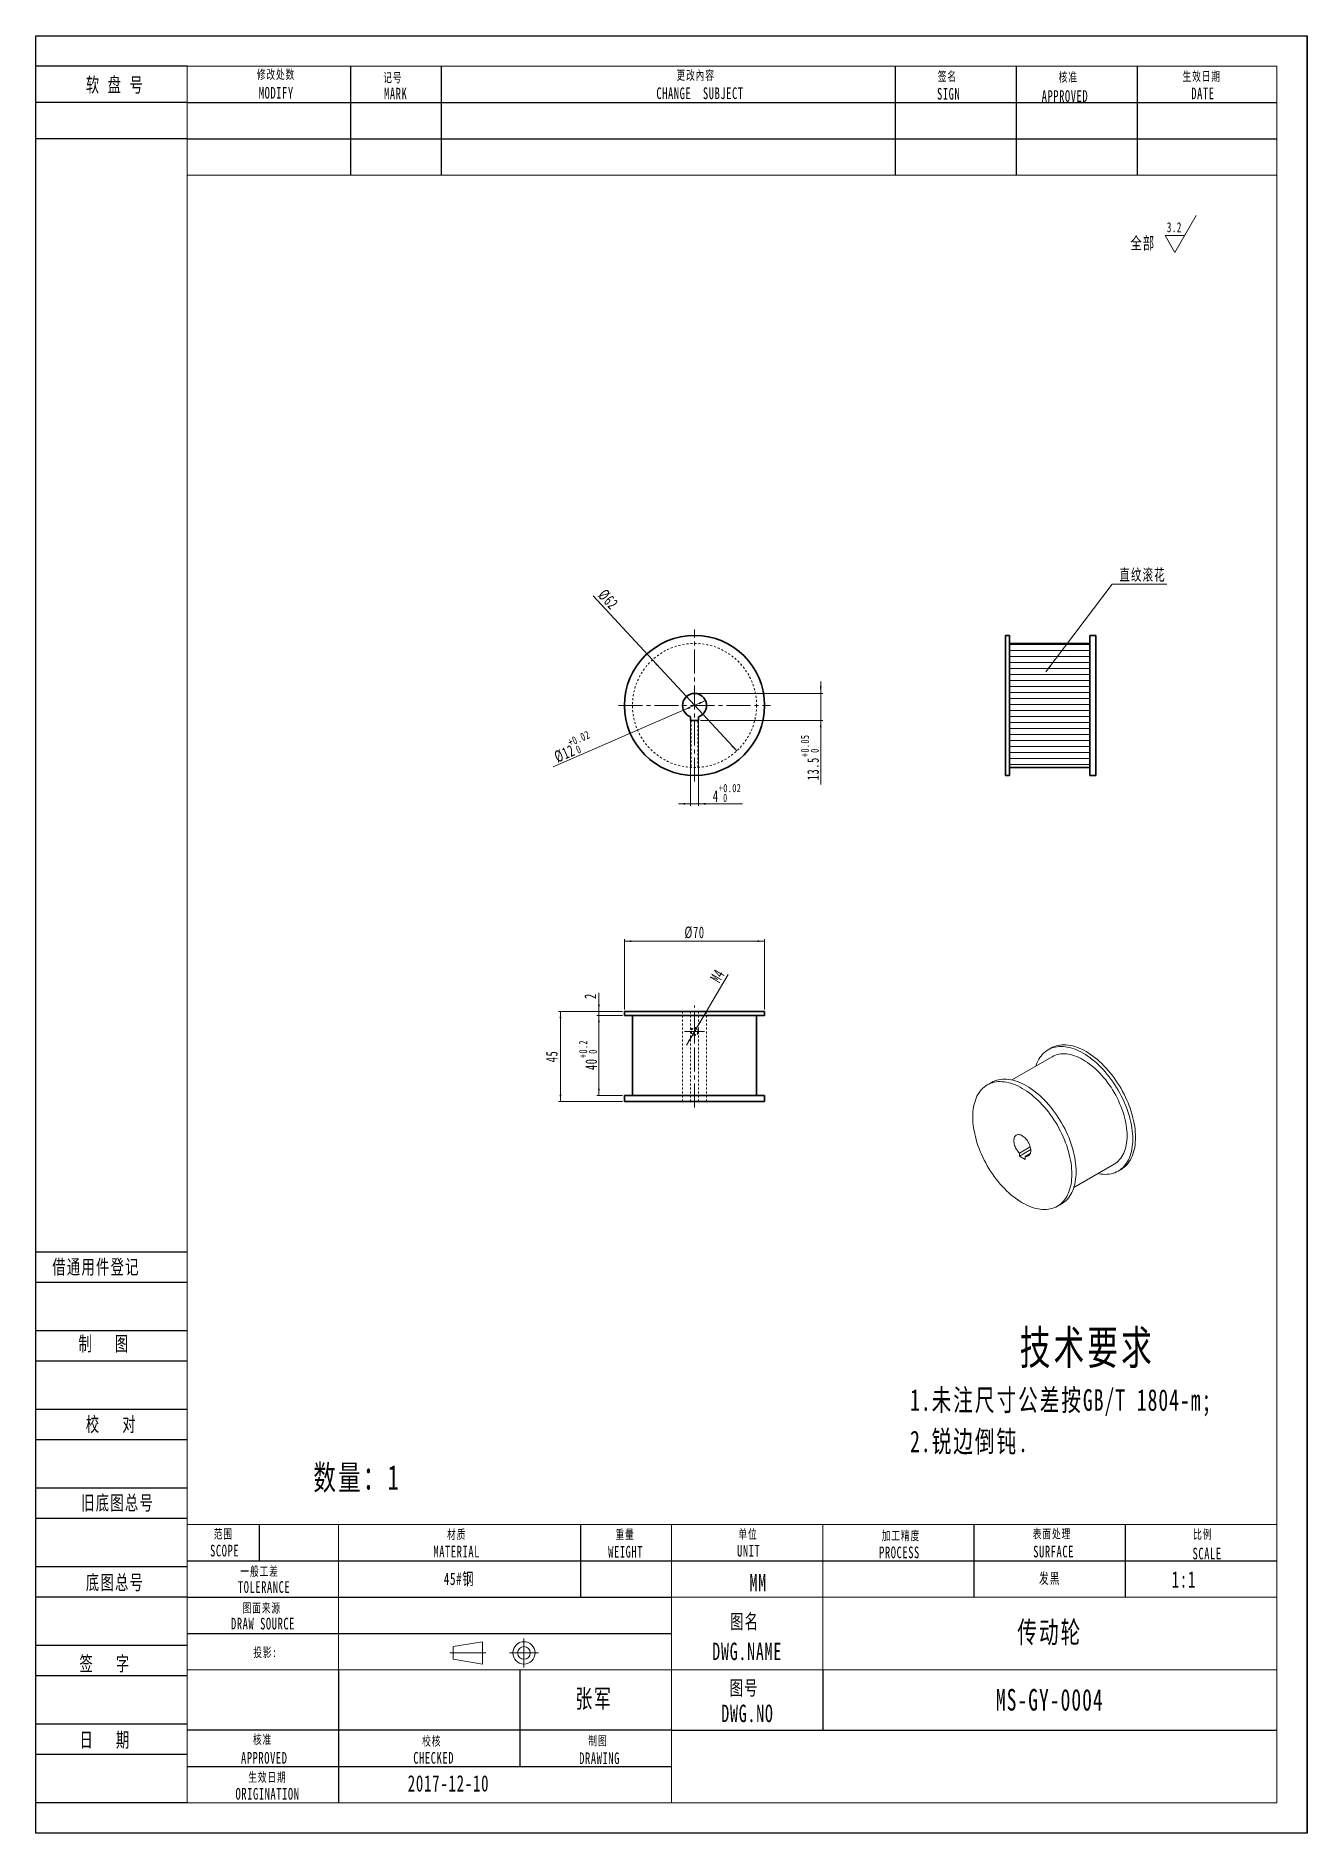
# Model space of a CAD drawing. Header units: millimetres. Extents: x 0 to 2705, y -2 to 898.
# Drawn here: x 2070 to 2705, y 0 to 898 of the extents above; entities that cross this region are included whole.
import ezdxf

# ---------------------------------------------------------------- set-up
doc = ezdxf.new("R2010")
doc.units = ezdxf.units.MM
for name, pattern in [('AD_LTYPE3 0 mm', [16, 11, -1, 1, -1, 1, -1]), ('点画线', [18, 12, -2, 2, -2]), ('虚线', [2, 1, -1])]:
    doc.linetypes.add(name, pattern=pattern)
doc.layers.get('0').update_dxf_attribs({"lineweight": 35})
for name, color, linetype, lineweight in [('ACAD0', 7, 'Continuous', 0), ('ACADA-定位3-标高', 171, 'Continuous', 0), ('ACADA-构件3-柱砼', 9, 'Continuous', 0), ('ACADA-构件8-屋面', 7, 'Continuous', 0), ('EB0', 7, 'Continuous', 35), ('中心线层', 1, '点画线', 18), ('剖面线层', 4, 'Continuous', 18), ('尺寸线层', 3, 'Continuous', 18), ('虚线层', 6, '虚线', 18)]:
    doc.layers.add(name, color=color, linetype=linetype, lineweight=lineweight)
doc.styles.add('标准', font='', dxfattribs={"width": 0.667})
doc.styles.get('标准').set_extended_font_data('宋体')
doc.dimstyles.new('标准', dxfattribs={"dimtxt": 5.779688, "dimasz": 3.5, "dimexe": 1, "dimexo": 1, "dimgap": 1.209086, "dimtad": 1, "dimdec": 1, "dimdsep": 46, "dimtxsty": '标准', "dimblk": '_CAXARROW', "dimcen": 0, "dimdle": 6, "dimazin": 2, "dimtfac": 0.707107, "dimtdec": 3, "dimtmove": 0, "dimatfit": 3, "dimfxl": 1, "dimfrac": 2, "dimtolj": 1, "dimlwd": 18, "dimarcsym": 0})

msp = doc.modelspace()

# ---------------------------------------------------------------- texts
at = {"layer": 'ACADA-定位3-标高', "linetype": 'Continuous', "lineweight": 18, "line_spacing_factor": 1.15057, "style": '标准'}
for s, insert, char_height, width, attachment_point in [('\\T1.1;数量：1', (2208.87, 170.13), 12.343, 62.3242, 7), ('\\T1.1;传动轮', (2576.74, 99.78), 10.789, 226.7775, 5), ('\\T1.1;MS-GY-0004', (2576.74, 66.52), 10.7888, 226.7775, 5), ('\\T1.1;2017-12-10', (2256, 20.63), 8.1581, 62.6768, 7)]:
    msp.add_mtext(s, dxfattribs=dict(at, insert=insert, char_height=char_height, width=width, attachment_point=attachment_point))
at = {"layer": 'ACADA-定位3-标高', "linetype": 'AD_LTYPE3 0 mm', "lineweight": 0, "insert": (2637.61, 122.54), "char_height": 8.155, "width": 17.3889, "attachment_point": 7, "line_spacing_factor": 1.15057, "style": '标准'}
msp.add_mtext('\\T1.1;1:1', dxfattribs=at)
at = {"layer": 'ACADA-构件8-屋面', "linetype": 'Continuous', "lineweight": 18, "line_spacing_factor": 1.15057, "style": '标准'}
for s, insert, char_height, width, attachment_point in [('\\T1.1;修改处数', (2190.16, 878.58), 4.66, 33.1639, 5), ('\\T1.1;记号', (2248.52, 876.99), 4.66, 23.2172, 5), ('\\T1.1;更改內容', (2399.83, 878.17), 4.66, 63.0333, 5), ('\\T1.1;签名', (2525.58, 877.63), 4.66, 23.2172, 5), ('\\T1.1;核准', (2585.95, 877.23), 4.66, 29.8548, 5), ('\\T1.1;生效日期', (2652.64, 877.63), 4.66, 26.5263, 5), ('\\T1.1;软 盘 号', (2095.21, 877.26), 7.2817, 39.9865, 1), ('\\T1.1;MODIFY', (2190.32, 869.58), 5.8253, 26.5457, 5), ('\\T1.1;MARK', (2249.97, 869.23), 5.825, 19.908, 5), ('\\T1.1;CHANGE  SUBJECT', (2402, 869.35), 5.8253, 56.415, 5), ('\\T1.1;SIGN', (2526.2, 869.08), 5.825, 19.908, 5), ('\\T1.1;DATE', (2653.22, 869.35), 5.825, 19.908, 5), ('\\T1.1;APPROVED', (2584.3, 867.95), 5.8253, 26.5457, 5), ('\\T1.1;借通用件登记', (2078.43, 286.58), 7.2817, 68.7052, 1), ('\\T1.1;制   图', (2091.54, 248.2), 7.2817, 39.9865, 1), ('\\T1.1;校   对', (2095.21, 207.91), 7.2817, 39.9865, 1), ('\\T1.1;旧底图总号', (2092.86, 168.67), 7.2817, 114.0607, 1), ('\\T1.1;SCOPE', (2164.51, 141.09), 5.8253, 16.7941, 5), ('\\T1.1;范围', (2163.88, 149.23), 4.66, 14.7045, 5), ('\\T1.1;材质', (2280.42, 149.03), 4.66, 24.0031, 5), ('\\T1.1;重量', (2364.55, 149.05), 4.66, 27.1026, 5), ('\\T1.1;UNIT', (2426.32, 141.05), 5.825, 17.6142, 5), ('\\T1.1;单位', (2425.97, 149.18), 4.66, 20.9035, 5), ('\\T1.1;加工精度', (2502.39, 148.41), 4.66, 29.415, 5), ('\\T1.1;表面处理', (2577.81, 149.29), 4.66, 29.415, 5), ('\\T1.1;比例', (2653.17, 149.1), 4.66, 26.706, 5), ('\\T1.1;MATERIAL', (2280.44, 140.63), 5.8253, 24.6273, 5), ('\\T1.1;WEIGHT', (2364.83, 140.52), 5.8253, 24.4645, 5), ('\\T1.1;PROCESS', (2501.63, 140.21), 5.8253, 23.4816, 5), ('\\T1.1;SURFACE', (2578.63, 140.62), 5.8253, 23.3188, 5), ('\\T1.1;SCALE', (2655.32, 139.63), 5.8253, 24.2143, 5), ('\\T1.1;底图总号', (2095.21, 128.9), 7.282, 39.9865, 1), ('\\T1.1;TOLERANCE', (2184.21, 122.9), 5.8253, 29.5178, 5), ('\\T1.1;一般工差', (2181.99, 130.55), 4.66, 32.5145, 5), ('\\T1.1;   MM', (2424.54, 125.09), 8.738, 35.7494, 5), ('\\T1.1;图面来源', (2183.09, 112.24), 4.66, 38.7136, 5), ('\\T1.1;图名', (2424.33, 105.33), 7.282, 22.0567, 5), ('\\T1.1;投影:', (2184.79, 90.05), 4.66, 174.2608, 5), ('\\T1.1;签   字', (2092.04, 88.31), 7.2817, 39.9865, 1), ('\\T1.1;张军', (2349.02, 66.66), 9.235, 120.948, 5), ('\\T1.1;图号', (2424.12, 72.19), 7.282, 36.0046, 5), ('\\T1.1;日   期', (2092.04, 50.21), 7.2817, 39.9865, 1), ('\\T1.1;核准', (2183.44, 46.52), 4.66, 27.1026, 5), ('\\T1.1;校核', (2268, 45.72), 4.66, 24.0031, 5), ('\\T1.1;制图', (2351, 45.92), 4.66, 30.2021, 5), ('\\T1.1;APPROVED', (2184.31, 37.54), 5.8253, 27.2324, 5), ('\\T1.1;CHECKED', (2268.94, 37.54), 5.8253, 23.4816, 5), ('\\T1.1;DRAWING', (2351.82, 37.34), 5.8253, 22.6675, 5), ('\\T1.1;生效日期', (2185.9, 27.66), 4.66, 38.7136, 5), ('\\T1.1;ORIGINATION', (2185.95, 19.58), 5.8253, 32.9189, 5)]:
    msp.add_mtext(s, dxfattribs=dict(at, insert=insert, char_height=char_height, width=width, attachment_point=attachment_point))
at = {"layer": '尺寸线层', "linetype": 'Continuous', "lineweight": 18, "line_spacing_factor": 1.15057, "style": '标准'}
for s, insert, char_height, width, attachment_point in [('\\T1.1;技术要求', (2561.72, 251.08), 16.86, 116.357, 1), ('\\T1.1;1.未注尺寸公差按GB/T 1804-m;\\P2.锐边倒钝.', (2506.95, 221.81), 10.7888, 206.3231, 1), ('\\T1.1;45#钢', (2281.71, 126.71), 6.157, 64.8512, 5), ('\\T1.1;发黑', (2576.74, 127), 5.394, 75.5925, 5), ('\\T1.1;DRAW SOURCE', (2183.69, 104.62), 5.8253, 75.5406, 5), ('\\T1.1;DWG.NAME', (2425.56, 90.71), 8.738, 75.5925, 5), ('\\T1.1;DWG.NO', (2425.72, 59.73), 8.738, 75.9174, 5)]:
    msp.add_mtext(s, dxfattribs=dict(at, insert=insert, char_height=char_height, width=width, attachment_point=attachment_point))

# ---------------------------------------------------------------- blocks, each defined once
blk = doc.blocks.new('*X3')
at = {"layer": '尺寸线层', "linetype": 'Continuous', "lineweight": 18}
for p, q in [((10.39, -2.26), (21.02, 16.15)), ((5.56, 6.11), (15.22, 6.11)), ((10.39, -2.26), (5.56, 6.11))]:
    blk.add_line(p, q, dxfattribs=at)
at = {"layer": '尺寸线层', "linetype": 'Continuous', "lineweight": 18, "line_spacing_factor": 1.15057, "style": '标准'}
for s, insert, char_height, width, attachment_point in [('\\T1.1;3.2', (13.89, 10.25), 4.986, 10.9085, 6), ('\\T1.1;全部', (-5.55, 2.04), 6.165, 27.4622, 5)]:
    blk.add_mtext(s, dxfattribs=dict(at, insert=insert, char_height=char_height, width=width, attachment_point=attachment_point))
blk = doc.blocks.new('*X62')
at = {"color": 0, "attachment_point": 1, "line_spacing_factor": 1.15057, "style": '标准'}
for s, insert, char_height, width in [('\\T1.1;4', (2408.4, 521.06), 5.78, 27.7366), ('\\T1.1;{\\H0.707107x;+0.02}', (2411.39, 524.25), 5.7797, 20.9352), ('\\T1.1;{\\H0.707107x;0}', (2413.53, 519.37), 5.7797, 20.9352)]:
    blk.add_mtext(s, dxfattribs=dict(at, insert=insert, char_height=char_height, width=width))
blk = doc.blocks.new('*X61')
at = {"layer": '尺寸线层', "linetype": 'Continuous', "lineweight": 18}
for points in [[(2397.27, 514.32), (2393.77, 514.76), (2393.77, 513.88)], [(2401.27, 514.32), (2404.77, 514.76), (2404.77, 513.88)]]:
    blk.add_hatch(color=0, dxfattribs=at).paths.add_polyline_path(points, flags=0)
at = {"layer": '尺寸线层', "color": 0, "linetype": 'Continuous', "lineweight": 18}
for p, q in [((2397.27, 554.98), (2397.27, 513.32)), ((2401.27, 554.98), (2401.27, 513.32)), ((2391.27, 514.32), (2423.2, 514.32))]:
    blk.add_line(p, q, dxfattribs=at)
blk.add_blockref('*X62', (0, 0), dxfattribs=at)
blk = doc.blocks.new('_CAXARROW')
blk.add_hatch(color=0).paths.add_polyline_path([(0, 0), (-1, 0.125), (-1, -0.125)], flags=0)
blk = doc.blocks.new('*X63')
at = {"layer": '尺寸线层', "linetype": 'Continuous', "lineweight": 18}
for points in [[(2378.22, 586.23), (2380.91, 583.96), (2380.27, 583.37)], [(2420.32, 540.72), (2418.27, 543.59), (2417.62, 542.99)]]:
    blk.add_hatch(color=0, dxfattribs=at).paths.add_polyline_path(points, flags=0)
at = {"layer": '尺寸线层', "color": 0, "linetype": 'Continuous', "lineweight": 18}
blk.add_line((2348.62, 618.22), (2420.32, 540.72), dxfattribs=at)
at = {"layer": '尺寸线层', "color": 0, "linetype": 'Continuous', "lineweight": 18, "insert": (2356.12, 616.46), "char_height": 5.7797, "width": 22.0148, "attachment_point": 5, "rotation": 312.77558, "line_spacing_factor": 1.15057, "style": '标准'}
blk.add_mtext('\\T1.1;%%C62', dxfattribs=at)
blk = doc.blocks.new('*X65')
at = {"color": 0, "char_height": 5.7797, "attachment_point": 1, "rotation": 23.44818, "line_spacing_factor": 1.15057, "style": '标准'}
for s, insert, width in [('\\T1.1;{\\H0.707107x;+0.02}', (2335.55, 546.66), 20.9352), ('\\T1.1;%%C12', (2328.53, 540.14), 39.8415), ('\\T1.1;{\\H0.707107x;0}', (2339.47, 543.04), 20.9352)]:
    blk.add_mtext(s, dxfattribs=dict(at, insert=insert, width=width))
blk = doc.blocks.new('*X64')
at = {"layer": '尺寸线层', "linetype": 'Continuous', "lineweight": 18}
for points in [[(2404.77, 565.87), (2401.39, 564.87), (2401.74, 564.07)], [(2393.76, 561.09), (2396.8, 562.88), (2397.15, 562.08)]]:
    blk.add_hatch(color=0, dxfattribs=at).paths.add_polyline_path(points, flags=0)
at = {"layer": '尺寸线层', "color": 0, "linetype": 'Continuous', "lineweight": 18}
blk.add_line((2328.64, 532.84), (2404.77, 565.87), dxfattribs=at)
blk.add_blockref('*X65', (0, 0), dxfattribs=at)
blk = doc.blocks.new('*X67')
at = {"color": 0, "attachment_point": 1, "rotation": 90, "line_spacing_factor": 1.15057, "style": '标准'}
for s, insert, char_height, width in [('\\T1.1;{\\H0.707107x;+0.05}', (2452.38, 537.67), 5.7797, 20.9352), ('\\T1.1;{\\H0.707107x;0}', (2457.26, 539.82), 5.7797, 20.9352), ('\\T1.1;13.5', (2455.57, 526.07), 5.78, 44.973)]:
    blk.add_mtext(s, dxfattribs=dict(at, insert=insert, char_height=char_height, width=width))
blk = doc.blocks.new('*X66')
at = {"layer": '尺寸线层', "linetype": 'Continuous', "lineweight": 18}
for points in [[(2462.31, 569.48), (2461.87, 572.98), (2462.75, 572.98)], [(2462.31, 555.98), (2461.87, 552.48), (2462.75, 552.48)]]:
    blk.add_hatch(color=0, dxfattribs=at).paths.add_polyline_path(points, flags=0)
at = {"layer": '尺寸线层', "color": 0, "linetype": 'Continuous', "lineweight": 18}
for p, q in [((2462.31, 524.02), (2462.31, 575.48)), ((2400.27, 569.48), (2463.31, 569.48)), ((2402.27, 555.98), (2463.31, 555.98))]:
    blk.add_line(p, q, dxfattribs=at)
blk.add_blockref('*X67', (0, 0), dxfattribs=at)
blk = doc.blocks.new('*X68')
at = {"layer": '尺寸线层', "linetype": 'Continuous', "lineweight": 18}
for points in [[(2332.3, 410.55), (2332.73, 407.05), (2331.86, 407.05)], [(2332.3, 365.55), (2332.73, 369.05), (2331.86, 369.05)]]:
    blk.add_hatch(color=0, dxfattribs=at).paths.add_polyline_path(points, flags=0)
at = {"layer": '尺寸线层', "color": 0, "linetype": 'Continuous', "lineweight": 18}
for p, q in [((2363.27, 410.55), (2331.3, 410.55)), ((2332.3, 410.55), (2332.3, 365.55)), ((2363.27, 365.55), (2331.3, 365.55))]:
    blk.add_line(p, q, dxfattribs=at)
at = {"layer": '尺寸线层', "color": 0, "linetype": 'Continuous', "lineweight": 18, "insert": (2327.99, 388.05), "char_height": 5.78, "width": 8.1213, "attachment_point": 5, "rotation": 90, "line_spacing_factor": 1.15057, "style": '标准'}
blk.add_mtext('\\T1.1;45', dxfattribs=at)
blk = doc.blocks.new('*X70')
at = {"color": 0, "attachment_point": 1, "rotation": 90, "line_spacing_factor": 1.15057, "style": '标准'}
for s, insert, char_height, width in [('\\T1.1;{\\H0.707107x;+0.2}', (2341.56, 387.28), 5.7797, 16.6706), ('\\T1.1;40', (2344.75, 381.27), 5.78, 29.5031), ('\\T1.1;{\\H0.707107x;0}', (2346.44, 389.42), 5.7797, 16.6706)]:
    blk.add_mtext(s, dxfattribs=dict(at, insert=insert, char_height=char_height, width=width))
blk = doc.blocks.new('*X69')
at = {"layer": '尺寸线层', "linetype": 'Continuous', "lineweight": 18}
for points in [[(2351.49, 408.55), (2351.93, 405.05), (2351.05, 405.05)], [(2351.49, 368.55), (2351.93, 372.05), (2351.05, 372.05)]]:
    blk.add_hatch(color=0, dxfattribs=at).paths.add_polyline_path(points, flags=0)
at = {"layer": '尺寸线层', "color": 0, "linetype": 'Continuous', "lineweight": 18}
for p, q in [((2363.27, 408.55), (2350.49, 408.55)), ((2351.49, 408.55), (2351.49, 368.55)), ((2363.27, 368.55), (2350.49, 368.55))]:
    blk.add_line(p, q, dxfattribs=at)
blk.add_blockref('*X70', (0, 0), dxfattribs=at)
blk = doc.blocks.new('*X71')
at = {"layer": '尺寸线层', "linetype": 'Continuous', "lineweight": 18}
for points in [[(2351.49, 410.55), (2351.93, 414.05), (2351.05, 414.05)], [(2351.49, 408.55), (2351.93, 405.05), (2351.05, 405.05)]]:
    blk.add_hatch(color=0, dxfattribs=at).paths.add_polyline_path(points, flags=0)
at = {"layer": '尺寸线层', "color": 0, "linetype": 'Continuous', "lineweight": 18}
for p, q in [((2351.49, 419.89), (2351.49, 402.55)), ((2363.27, 410.55), (2350.49, 410.55)), ((2363.27, 408.55), (2350.49, 408.55))]:
    blk.add_line(p, q, dxfattribs=at)
at = {"layer": '尺寸线层', "color": 0, "linetype": 'Continuous', "lineweight": 18, "insert": (2347.18, 418.22), "char_height": 5.78, "width": 3.598, "attachment_point": 5, "rotation": 90, "line_spacing_factor": 1.15057, "style": '标准'}
blk.add_mtext('\\T1.1;2', dxfattribs=at)
blk = doc.blocks.new('*X72')
at = {"layer": '尺寸线层', "linetype": 'Continuous', "lineweight": 18}
for points in [[(2400.28, 402.27), (2402.44, 405.07), (2401.68, 405.51)], [(2398.25, 398.83), (2396.85, 395.59), (2396.1, 396.03)]]:
    blk.add_hatch(color=0, dxfattribs=at).paths.add_polyline_path(points, flags=0)
at = {"layer": '尺寸线层', "color": 0, "linetype": 'Continuous', "lineweight": 18}
blk.add_line((2416.09, 429.1), (2395.21, 393.66), dxfattribs=at)
at = {"layer": '尺寸线层', "color": 0, "linetype": 'Continuous', "lineweight": 18, "insert": (2410.68, 428.4), "char_height": 5.78, "width": 22.8149, "attachment_point": 5, "rotation": 59.49315, "line_spacing_factor": 1.15057, "style": '标准'}
blk.add_mtext('\\T1.1;M4', dxfattribs=at)
blk = doc.blocks.new('*X73')
at = {"layer": '尺寸线层', "linetype": 'Continuous', "lineweight": 18}
for points in [[(2364.27, 445.68), (2367.77, 445.24), (2367.77, 446.12)], [(2434.27, 445.68), (2430.77, 445.24), (2430.77, 446.12)]]:
    blk.add_hatch(color=0, dxfattribs=at).paths.add_polyline_path(points, flags=0)
at = {"layer": '尺寸线层', "color": 0, "linetype": 'Continuous', "lineweight": 18}
for p, q in [((2364.27, 411.55), (2364.27, 446.68)), ((2434.27, 445.68), (2364.27, 445.68)), ((2434.27, 411.55), (2434.27, 446.68))]:
    blk.add_line(p, q, dxfattribs=at)
at = {"layer": '尺寸线层', "color": 0, "linetype": 'Continuous', "lineweight": 18, "insert": (2399.27, 449.99), "char_height": 5.7797, "width": 12.7409, "attachment_point": 5, "line_spacing_factor": 1.15057, "style": '标准'}
blk.add_mtext('\\T1.1;%%C70', dxfattribs=at)
blk = doc.blocks.new('*X75')
at = {"layer": '尺寸线层', "linetype": 'Continuous', "lineweight": 18}
blk.add_hatch(color=0, dxfattribs=at).paths.add_polyline_path([(2574.77, 580.32), (2576.53, 583.38), (2577.23, 582.85)], flags=0)
at = {"layer": '尺寸线层', "color": 0, "linetype": 'Continuous', "lineweight": 18}
for p, q in [((2574.77, 580.32), (2607.91, 624.15)), ((2607.91, 624.15), (2635.24, 624.15))]:
    blk.add_line(p, q, dxfattribs=at)
at = {"layer": '尺寸线层', "color": 0, "linetype": 'Continuous', "lineweight": 18, "insert": (2623.07, 628.46), "char_height": 5.78, "width": 33.7767, "attachment_point": 5, "line_spacing_factor": 1.15057, "style": '标准'}
blk.add_mtext('\\T1.1;直纹滚花', dxfattribs=at)

# ---------------------------------------------------------------- dimensions: what is measured, and where the dimension line sits
at = {"layer": '尺寸线层'}
for p1, p2, override, picture, middle in [((2420.32, 540.72), (2378.22, 586.23), {"dimpost": '%%C<>', "dimsah": 1, "dimtmove": 2, "dimtfill": 1, "dimtzin": 8}, '*X63', (2352.95, 613.54)), ((2404.77, 565.87), (2393.76, 561.09), {"dimpost": '%%C<>', "dimsah": 1, "dimtol": 1, "dimtp": 0.02, "dimtm": 0, "dimtmove": 2, "dimtfill": 1, "dimtzin": 8}, '*X64', (2340.27, 537.89))]:
    dim = msp.add_diameter_dim_2p(p1=p1, p2=p2, dimstyle='标准', override=override, dxfattribs=at)
    dim.commit()
    dim.dimension.update_dxf_attribs({"geometry": picture, "text_midpoint": middle, "dimtype": 163})
for base, p1, p2, override, picture, middle in [((2462.31, 569.48), (2401.27, 555.98), (2399.27, 569.48), {"dimsah": 1, "dimtol": 1, "dimtp": 0.05, "dimtm": 0, "dimtfill": 1, "dimtzin": 8}, '*X66', (2462.31, 537)), ((2351.49, 408.55), (2364.27, 410.55), (2364.27, 408.55), {"dimsah": 1, "dimtfill": 1, "dimtzin": 8}, '*X71', (2351.49, 418.22)), ((2332.3, 365.55), (2364.27, 410.55), (2364.27, 365.55), {"dimsah": 1, "dimtfill": 1, "dimtzin": 8}, '*X68', (2332.3, 388.05)), ((2351.49, 368.55), (2364.27, 408.55), (2364.27, 368.55), {"dimsah": 1, "dimtol": 1, "dimtp": 0.2, "dimtm": 0, "dimtfill": 1, "dimtzin": 8}, '*X69', (2351.49, 388.55))]:
    dim = msp.add_linear_dim(base=base, p1=p1, p2=p2, angle=90, dimstyle='标准', override=override, dxfattribs=at)
    dim.commit()
    dim.dimension.update_dxf_attribs({"geometry": picture, "text_midpoint": middle})
dim = msp.add_linear_dim(base=(2401.27, 514.32), p1=(2397.27, 555.98), p2=(2401.27, 555.98), dimstyle='标准', override={"dimsah": 1, "dimtol": 1, "dimtp": 0.02, "dimtm": 0, "dimtfill": 1, "dimtzin": 8}, dxfattribs=at)
dim.commit()
dim.dimension.update_dxf_attribs({"geometry": '*X61', "text_midpoint": (2415.23, 514.32)})
dim = msp.add_linear_dim(base=(2364.27, 445.68), p1=(2434.27, 410.55), p2=(2364.27, 410.55), text='%%C70', dimstyle='标准', override={"dimsah": 1, "dimtfill": 1}, dxfattribs=at)
dim.commit()
dim.dimension.update_dxf_attribs({"geometry": '*X73', "text_midpoint": (2399.27, 445.68)})
dim = msp.add_diameter_dim_2p(p1=(2398.25, 398.83), p2=(2400.28, 402.27), text='M4', dimstyle='标准', override={"dimpost": '%%C<>', "dimsah": 1, "dimtmove": 2, "dimtfill": 1}, dxfattribs=at)
dim.commit()
dim.dimension.update_dxf_attribs({"geometry": '*X72', "text_midpoint": (2414.39, 426.22), "dimtype": 163})

# ---------------------------------------------------------------- hatches: boundary and pattern name
at = {"layer": '剖面线层', "linetype": 'Continuous', "lineweight": 18}
h = msp.add_hatch(dxfattribs=at)
h.set_pattern_fill('无图案', color=256, scale=3, angle=180, style=0, pattern_type=0)
h.set_pattern_definition([(180, (0, 0), (-4e-16, -3), [])])
edge = h.paths.add_edge_path(flags=0)
edge.add_line((2596.69, 532.5), (2556.69, 532.5))
edge.add_line((2596.69, 594.5), (2596.69, 532.5))
edge.add_line((2556.69, 594.5), (2596.69, 594.5))
edge.add_line((2556.69, 532.5), (2556.69, 594.5))

# ---------------------------------------------------------------- linework, layer by layer
at = {"layer": 'ACAD0', "linetype": 'Continuous', "lineweight": 0}
for p, q in [((2145.87, 882.92), (2690.13, 882.92)), ((2145.87, 15.12), (2145.87, 882.92)), ((2690.13, 882.92), (2690.13, 15.12)), ((2145.87, 828.49), (2690.13, 828.49)), ((2145.87, 154.21), (2690.13, 154.21)), ((2221.46, 81.64), (2221.46, 154.21)), ((2387.76, 15.12), (2387.76, 154.21)), ((2463.35, 81.64), (2463.35, 154.21)), ((2387.76, 117.92), (2690.13, 117.92)), ((2145.87, 81.64), (2690.13, 81.64)), ((2145.87, 15.12), (2690.13, 15.12))]:
    msp.add_line(p, q, dxfattribs=at)
at = {"layer": 'ACAD0', "color": 7, "linetype": 'Continuous', "lineweight": 15}
for p, q in [((2577.92, 387.96), (2557.76, 376.32)), ((2577.33, 392.24), (2575.92, 391.42)), ((2547.63, 375.09), (2545.51, 373.87)), ((2567.01, 342.88), (2561.6, 339.76)), ((2567.24, 341.51), (2561.6, 338.25)), ((2561.6, 339.76), (2561.6, 338.25)), ((2561.6, 338.25), (2564.43, 336.62)), ((2567.01, 339.62), (2564.43, 338.12)), ((2564.43, 336.62), (2564.43, 338.12)), ((2588.76, 322.63), (2608.92, 334.26)), ((2610.92, 330.8), (2612.33, 331.62)), ((2580.51, 313.25), (2582.63, 314.47))]:
    msp.add_line(p, q, dxfattribs=at)
for points in [[(2618.17, 346.82), (2618.14, 348.16), (2618.06, 349.52), (2617.93, 350.91), (2617.74, 352.32), (2617.51, 353.75), (2617.22, 355.19), (2616.88, 356.65), (2616.49, 358.11), (2616.06, 359.58), (2615.57, 361.06), (2615.04, 362.54), (2614.46, 364.01), (2613.83, 365.47), (2613.17, 366.93), (2612.46, 368.38), (2611.71, 369.81), (2610.92, 371.22), (2610.09, 372.61), (2609.23, 373.97), (2608.33, 375.31), (2607.4, 376.61), (2606.45, 377.89), (2605.46, 379.13), (2604.45, 380.33), (2603.41, 381.48), (2602.36, 382.6), (2601.28, 383.67), (2600.19, 384.69), (2599.08, 385.66), (2597.96, 386.58), (2596.84, 387.44), (2595.7, 388.25), (2594.56, 389), (2593.42, 389.69), (2592.27, 390.32), (2591.13, 390.89), (2590, 391.39), (2588.87, 391.83), (2587.75, 392.2), (2586.64, 392.51), (2585.55, 392.75), (2584.48, 392.92), (2583.42, 393.03), (2582.39, 393.06), (2581.37, 393.03), (2580.39, 392.93), (2579.43, 392.76), (2578.5, 392.53), (2577.61, 392.22), (2576.74, 391.86), (2575.92, 391.42), (2575.13, 390.92), (2574.38, 390.36), (2573.67, 389.73), (2573, 389.05), (2572.37, 388.3), (2571.8, 387.5), (2571.26, 386.64), (2570.78, 385.72), (2570.34, 384.76), (2569.95, 383.74), (2569.79, 383.27)], [(2619.58, 347.64), (2619.55, 348.98), (2619.47, 350.34), (2619.34, 351.73), (2619.16, 353.13), (2618.92, 354.56), (2618.63, 356.01), (2618.3, 357.46), (2617.91, 358.93), (2617.47, 360.4), (2616.98, 361.88), (2616.45, 363.35), (2615.87, 364.82), (2615.25, 366.29), (2614.58, 367.75), (2613.87, 369.19), (2613.12, 370.62), (2612.33, 372.03), (2611.5, 373.42), (2610.64, 374.79), (2609.75, 376.12), (2608.82, 377.43), (2607.86, 378.7), (2606.87, 379.94), (2605.86, 381.14), (2604.83, 382.3), (2603.77, 383.42), (2602.7, 384.48), (2601.6, 385.51), (2600.5, 386.48), (2599.38, 387.39), (2598.25, 388.26), (2597.11, 389.07), (2595.97, 389.82), (2594.83, 390.51), (2593.69, 391.14), (2592.55, 391.7), (2591.41, 392.21), (2590.28, 392.64), (2589.16, 393.02), (2588.06, 393.32), (2586.97, 393.56), (2585.89, 393.74), (2584.83, 393.84), (2583.8, 393.88), (2582.79, 393.85), (2581.8, 393.75), (2580.84, 393.58), (2579.92, 393.34), (2579.02, 393.04), (2578.16, 392.67), (2577.33, 392.24)], [(2615.34, 348.46), (2615.31, 349.71), (2615.23, 351), (2615.1, 352.31), (2614.92, 353.64), (2614.68, 354.99), (2614.39, 356.35), (2614.06, 357.72), (2613.67, 359.11), (2613.23, 360.49), (2612.75, 361.88), (2612.22, 363.27), (2611.64, 364.65), (2611.02, 366.03), (2610.36, 367.39), (2609.66, 368.73), (2608.92, 370.06), (2608.14, 371.37), (2607.32, 372.65), (2606.47, 373.9), (2605.59, 375.13), (2604.69, 376.32), (2603.75, 377.47), (2602.79, 378.58), (2601.81, 379.65), (2600.8, 380.68), (2599.78, 381.66), (2598.74, 382.59), (2597.69, 383.47), (2596.63, 384.29), (2595.57, 385.06), (2594.49, 385.77), (2593.42, 386.42), (2592.34, 387.01), (2591.27, 387.54), (2590.2, 388.01), (2589.14, 388.41), (2588.09, 388.74), (2587.05, 389.01), (2586.03, 389.21), (2585.03, 389.34), (2584.04, 389.4), (2583.08, 389.4), (2582.15, 389.33), (2581.24, 389.19), (2580.36, 388.98), (2579.51, 388.71), (2578.7, 388.36), (2577.92, 387.96)], [(2587.76, 329.27), (2587.73, 330.61), (2587.65, 331.97), (2587.52, 333.36), (2587.34, 334.77), (2587.1, 336.19), (2586.81, 337.64), (2586.48, 339.09), (2586.09, 340.56), (2585.65, 342.03), (2585.17, 343.51), (2584.63, 344.98), (2584.05, 346.46), (2583.43, 347.92), (2582.76, 349.38), (2582.05, 350.82), (2581.3, 352.25), (2580.51, 353.66), (2579.68, 355.05), (2578.82, 356.42), (2577.93, 357.75), (2577, 359.06), (2576.04, 360.34), (2575.05, 361.57), (2574.04, 362.77), (2573.01, 363.93), (2571.95, 365.05), (2570.88, 366.12), (2569.78, 367.14), (2568.68, 368.11), (2567.56, 369.03), (2566.43, 369.89), (2565.29, 370.7), (2564.15, 371.45), (2563.01, 372.14), (2561.87, 372.77), (2560.73, 373.33), (2559.59, 373.84), (2558.46, 374.28), (2557.34, 374.65), (2556.24, 374.96), (2555.15, 375.2), (2554.07, 375.37), (2553.01, 375.47), (2551.98, 375.51), (2550.97, 375.48), (2549.98, 375.38), (2549.02, 375.21), (2548.1, 374.97), (2547.2, 374.67), (2546.34, 374.3), (2545.51, 373.87), (2544.72, 373.37), (2543.97, 372.81), (2543.26, 372.18), (2542.59, 371.5), (2541.97, 370.75), (2541.39, 369.95), (2540.86, 369.09), (2540.37, 368.17), (2539.93, 367.2), (2539.55, 366.19), (2539.21, 365.12), (2538.92, 364.01), (2538.68, 362.85), (2538.5, 361.66), (2538.37, 360.42), (2538.29, 359.15), (2538.26, 357.85), (2538.29, 356.51), (2538.37, 355.15), (2538.5, 353.76), (2538.68, 352.35), (2538.92, 350.92), (2539.21, 349.48), (2539.55, 348.02), (2539.93, 346.56), (2540.37, 345.08), (2540.86, 343.61), (2541.39, 342.13), (2541.97, 340.66), (2542.59, 339.19), (2543.26, 337.74), (2543.97, 336.29), (2544.72, 334.86), (2545.51, 333.45), (2546.34, 332.06), (2547.2, 330.7), (2548.1, 329.36), (2549.02, 328.05), (2549.98, 326.78), (2550.97, 325.54), (2551.98, 324.34), (2553.01, 323.19), (2554.07, 322.07), (2555.15, 321), (2556.24, 319.98), (2557.34, 319.01), (2558.46, 318.09), (2559.59, 317.23), (2560.73, 316.42), (2561.87, 315.67), (2563.01, 314.98), (2564.15, 314.35), (2565.29, 313.78), (2566.43, 313.28), (2567.56, 312.84), (2568.68, 312.47), (2569.78, 312.16), (2570.88, 311.92), (2571.95, 311.75), (2573.01, 311.64), (2574.04, 311.61), (2575.05, 311.64), (2576.04, 311.74), (2577, 311.91), (2577.93, 312.14), (2578.82, 312.44), (2579.68, 312.81), (2580.51, 313.25), (2581.3, 313.75), (2582.05, 314.31), (2582.76, 314.93), (2583.43, 315.62), (2584.05, 316.37), (2584.63, 317.17), (2585.17, 318.03), (2585.65, 318.94), (2586.09, 319.91), (2586.48, 320.93), (2586.81, 322), (2587.1, 323.11), (2587.34, 324.26), (2587.52, 325.46), (2587.65, 326.69), (2587.73, 327.97), (2587.76, 329.27)], [(2589.88, 330.5), (2589.85, 331.83), (2589.78, 333.19), (2589.64, 334.58), (2589.46, 335.99), (2589.22, 337.42), (2588.94, 338.86), (2588.6, 340.32), (2588.21, 341.78), (2587.77, 343.26), (2587.29, 344.73), (2586.75, 346.21), (2586.17, 347.68), (2585.55, 349.15), (2584.88, 350.6), (2584.17, 352.05), (2583.42, 353.48), (2582.63, 354.89), (2581.81, 356.28), (2580.94, 357.64), (2580.05, 358.98), (2579.12, 360.29), (2578.16, 361.56), (2577.18, 362.8), (2576.16, 364), (2575.13, 365.16), (2574.07, 366.27), (2573, 367.34), (2571.91, 368.36), (2570.8, 369.33), (2569.68, 370.25), (2568.55, 371.11), (2567.42, 371.92), (2566.28, 372.67), (2565.13, 373.36), (2563.99, 373.99), (2562.85, 374.56), (2561.71, 375.06), (2560.58, 375.5), (2559.47, 375.87), (2558.36, 376.18), (2557.27, 376.42), (2556.19, 376.59), (2555.14, 376.7), (2554.1, 376.73), (2553.09, 376.7), (2552.1, 376.6), (2551.15, 376.43), (2550.22, 376.2), (2549.32, 375.9), (2548.46, 375.53), (2547.63, 375.09)], [(2564.43, 338.12), (2564.86, 338.08), (2565.28, 338.11), (2565.67, 338.2), (2566.02, 338.37), (2566.33, 338.59), (2566.61, 338.88), (2566.84, 339.23), (2567.02, 339.64), (2567.15, 340.09), (2567.23, 340.58), (2567.25, 341.12), (2567.23, 341.68), (2567.15, 342.27), (2567.01, 342.87), (2566.83, 343.48), (2566.6, 344.1), (2566.33, 344.7), (2566.01, 345.3), (2565.65, 345.87), (2565.27, 346.41), (2564.85, 346.91), (2564.41, 347.37), (2563.95, 347.79), (2563.49, 348.15), (2563.01, 348.46), (2562.54, 348.7), (2562.07, 348.88), (2561.61, 348.99), (2561.17, 349.03), (2560.76, 349.01), (2560.37, 348.92), (2560.01, 348.76), (2559.7, 348.53), (2559.42, 348.24), (2559.19, 347.89), (2559.01, 347.49), (2558.88, 347.04), (2558.8, 346.55), (2558.77, 346.02), (2558.79, 345.45), (2558.87, 344.87), (2559, 344.26), (2559.18, 343.65), (2559.41, 343.04), (2559.69, 342.43), (2560, 341.84), (2560.36, 341.27), (2560.74, 340.73), (2561.16, 340.22), (2561.6, 339.76)], [(2600.79, 329.57), (2601.28, 329.47), (2602.36, 329.3), (2603.41, 329.2), (2604.45, 329.16), (2605.46, 329.19), (2606.45, 329.29), (2607.4, 329.46), (2608.33, 329.69), (2609.23, 330), (2610.09, 330.37), (2610.92, 330.8), (2611.71, 331.3), (2612.46, 331.86), (2613.17, 332.49), (2613.83, 333.17), (2614.46, 333.92), (2615.04, 334.72), (2615.57, 335.58), (2616.06, 336.5), (2616.49, 337.46), (2616.88, 338.48), (2617.22, 339.55), (2617.51, 340.66), (2617.74, 341.82), (2617.93, 343.01), (2618.06, 344.25), (2618.14, 345.52), (2618.17, 346.82)], [(2608.92, 334.26), (2608.92, 334.26), (2609.66, 334.74), (2610.36, 335.27), (2611.02, 335.87), (2611.64, 336.53), (2612.22, 337.24), (2612.75, 338.02), (2613.23, 338.85), (2613.67, 339.73), (2614.06, 340.67), (2614.39, 341.65), (2614.68, 342.69), (2614.92, 343.76), (2615.1, 344.88), (2615.23, 346.04), (2615.31, 347.23), (2615.34, 348.46)], [(2612.33, 331.62), (2612.33, 331.62), (2613.12, 332.12), (2613.87, 332.68), (2614.58, 333.3), (2615.25, 333.99), (2615.87, 334.74), (2616.45, 335.54), (2616.98, 336.4), (2617.47, 337.31), (2617.91, 338.28), (2618.3, 339.3), (2618.63, 340.36), (2618.92, 341.48), (2619.16, 342.63), (2619.34, 343.83), (2619.47, 345.06), (2619.55, 346.34), (2619.58, 347.64)], [(2582.63, 314.47), (2582.63, 314.47), (2583.42, 314.97), (2584.17, 315.53), (2584.88, 316.16), (2585.55, 316.84), (2586.17, 317.59), (2586.75, 318.39), (2587.29, 319.25), (2587.77, 320.17), (2588.21, 321.14), (2588.6, 322.15), (2588.94, 323.22), (2589.22, 324.33), (2589.46, 325.49), (2589.64, 326.68), (2589.78, 327.92), (2589.85, 329.19), (2589.88, 330.5)]]:
    msp.add_lwpolyline(points, dxfattribs=at)
at = {"layer": 'ACADA-构件3-柱砼', "linetype": 'ByBlock', "lineweight": -2, "ltscale": 0.2}
for p, q in [((2070.27, 898.04), (2705.25, 898.04)), ((2070.27, 0), (2070.27, 898.04)), ((2705.25, 898.04), (2705.25, 0)), ((2705.25, 0), (2705.25, 898.04)), ((2145.87, 882.92), (2070.27, 882.92)), ((2227.51, 828.49), (2227.51, 882.92)), ((2272.86, 828.49), (2272.86, 882.92)), ((2499.64, 828.49), (2499.64, 882.92)), ((2560.11, 828.49), (2560.11, 882.92)), ((2620.59, 828.49), (2620.59, 882.92)), ((2145.87, 864.78), (2070.27, 864.78)), ((2145.87, 864.78), (2690.13, 864.78)), ((2145.87, 846.64), (2070.27, 846.64)), ((2145.87, 846.64), (2690.13, 846.64)), ((2145.87, 290.28), (2070.27, 290.28)), ((2145.87, 275.16), (2070.27, 275.16)), ((2145.87, 250.97), (2070.27, 250.97)), ((2145.87, 235.85), (2070.27, 235.85)), ((2145.87, 211.66), (2070.27, 211.66)), ((2145.87, 196.54), (2070.27, 196.54)), ((2145.87, 172.35), (2070.27, 172.35)), ((2145.87, 157.23), (2070.27, 157.23)), ((2181.73, 154.24), (2181.73, 136.07)), ((2342.41, 117.92), (2342.41, 154.21)), ((2538.95, 117.92), (2538.95, 154.21)), ((2614.54, 117.92), (2614.54, 154.21)), ((2145.87, 136.07), (2690.13, 136.07)), ((2145.87, 133.04), (2070.27, 133.04)), ((2145.87, 117.92), (2070.27, 117.92)), ((2145.87, 117.92), (2387.76, 117.92)), ((2145.87, 99.78), (2387.76, 99.78)), ((2145.87, 93.73), (2070.27, 93.73)), ((2221.46, 81.64), (2221.46, 15.12)), ((2312.17, 33.26), (2312.17, 81.64)), ((2463.35, 81.64), (2463.35, 51.4)), ((2145.87, 78.62), (2070.27, 78.62)), ((2145.87, 54.43), (2070.27, 54.43)), ((2387.76, 51.4), (2145.87, 51.4)), ((2387.76, 51.4), (2690.13, 51.4)), ((2145.87, 39.31), (2070.27, 39.31)), ((2145.87, 33.26), (2387.76, 33.26)), ((2145.87, 15.12), (2070.27, 15.12)), ((2705.25, 0), (2070.27, 0))]:
    msp.add_line(p, q, dxfattribs=at)
at = {"layer": 'ACADA-构件8-屋面', "linetype": 'Continuous', "lineweight": 18}
for p, q in [((2277, 90.02), (2294.97, 90.02)), ((2278.7, 93.19), (2293.27, 95.6)), ((2278.7, 93.19), (2278.7, 86.85)), ((2293.27, 95.6), (2293.27, 84.44)), ((2306.8, 90.02), (2321.35, 90.02)), ((2314.07, 82.74), (2314.07, 97.3)), ((2278.7, 86.85), (2293.27, 84.44))]:
    msp.add_line(p, q, dxfattribs=at)
for radius in [5.58, 3.17]:
    msp.add_circle((2314.07, 90.02), radius, dxfattribs=at)
at = {"layer": 'EB0'}
for p, q in [((2556.69, 598.5), (2554.69, 598.5)), ((2554.69, 598.5), (2554.69, 528.5)), ((2556.69, 598.5), (2556.69, 528.5)), ((2596.69, 594.5), (2556.69, 594.5)), ((2599.69, 598.5), (2596.69, 598.5)), ((2596.69, 598.5), (2596.69, 528.5)), ((2599.69, 598.5), (2599.69, 528.5)), ((2397.27, 557.82), (2397.27, 555.98)), ((2401.27, 555.98), (2401.27, 557.82)), ((2397.27, 555.98), (2401.27, 555.98)), ((2556.69, 532.5), (2596.69, 532.5)), ((2554.69, 528.5), (2556.69, 528.5)), ((2596.69, 528.5), (2599.69, 528.5)), ((2434.27, 410.55), (2364.27, 410.55)), ((2364.27, 410.55), (2364.27, 408.55)), ((2434.27, 408.55), (2364.27, 408.55)), ((2368.27, 408.55), (2368.27, 368.55)), ((2430.27, 368.55), (2430.27, 408.55)), ((2434.27, 408.55), (2434.27, 410.55)), ((2434.27, 368.55), (2364.27, 368.55)), ((2364.27, 368.55), (2364.27, 365.55)), ((2434.27, 365.55), (2434.27, 368.55)), ((2434.27, 365.55), (2364.27, 365.55))]:
    msp.add_line(p, q, dxfattribs=at)
msp.add_circle((2399.27, 563.48), 35, dxfattribs=at)
msp.add_arc((2399.27, 563.48), 6, 289.47122, 250.52878, dxfattribs=at)
at = {"layer": '中心线层', "linetype": '点画线', "lineweight": 18}
for p, q in [((2399.27, 525.48), (2399.27, 601.48)), ((2361.27, 563.48), (2437.27, 563.48)), ((2399.27, 362.55), (2399.27, 413.55)), ((2399.27, 395.55), (2399.27, 405.55)), ((2394.27, 400.55), (2404.27, 400.55))]:
    msp.add_line(p, q, dxfattribs=at)
at = {"layer": '虚线层', "color": 6, "linetype": '虚线', "lineweight": 18}
for p, q in [((2397.27, 555.98), (2397.27, 532.54)), ((2397.62, 555.98), (2397.62, 532.52)), ((2400.92, 532.52), (2400.92, 555.98)), ((2401.27, 555.98), (2401.27, 532.54)), ((2393.27, 410.55), (2393.27, 365.55)), ((2397.27, 410.55), (2397.27, 365.55)), ((2401.27, 410.55), (2401.27, 365.55)), ((2405.27, 365.55), (2405.27, 410.55))]:
    msp.add_line(p, q, dxfattribs=at)
for centre, radius in [((2399.27, 563.48), 31), ((2399.27, 400.55), 1.65)]:
    msp.add_circle(centre, radius, dxfattribs=at)
msp.add_arc((2399.27, 400.55), 2, 255, 195, dxfattribs=at)

# ---------------------------------------------------------------- block references
at = {"layer": 'ACAD0'}
msp.add_blockref('*X3', (2628.79, 792.15), dxfattribs=at)
at = {"layer": '尺寸线层'}
msp.add_blockref('*X75', (0, 0), dxfattribs=at)

msp.set_redraw_order([(e.dxf.handle, doc.entitydb.next_handle()) for e in msp.query("TEXT MTEXT ATTDEF DIMENSION ARC_DIMENSION")])  # texts and dimensions are drawn at this point

doc.saveas('drawing.dxf')
